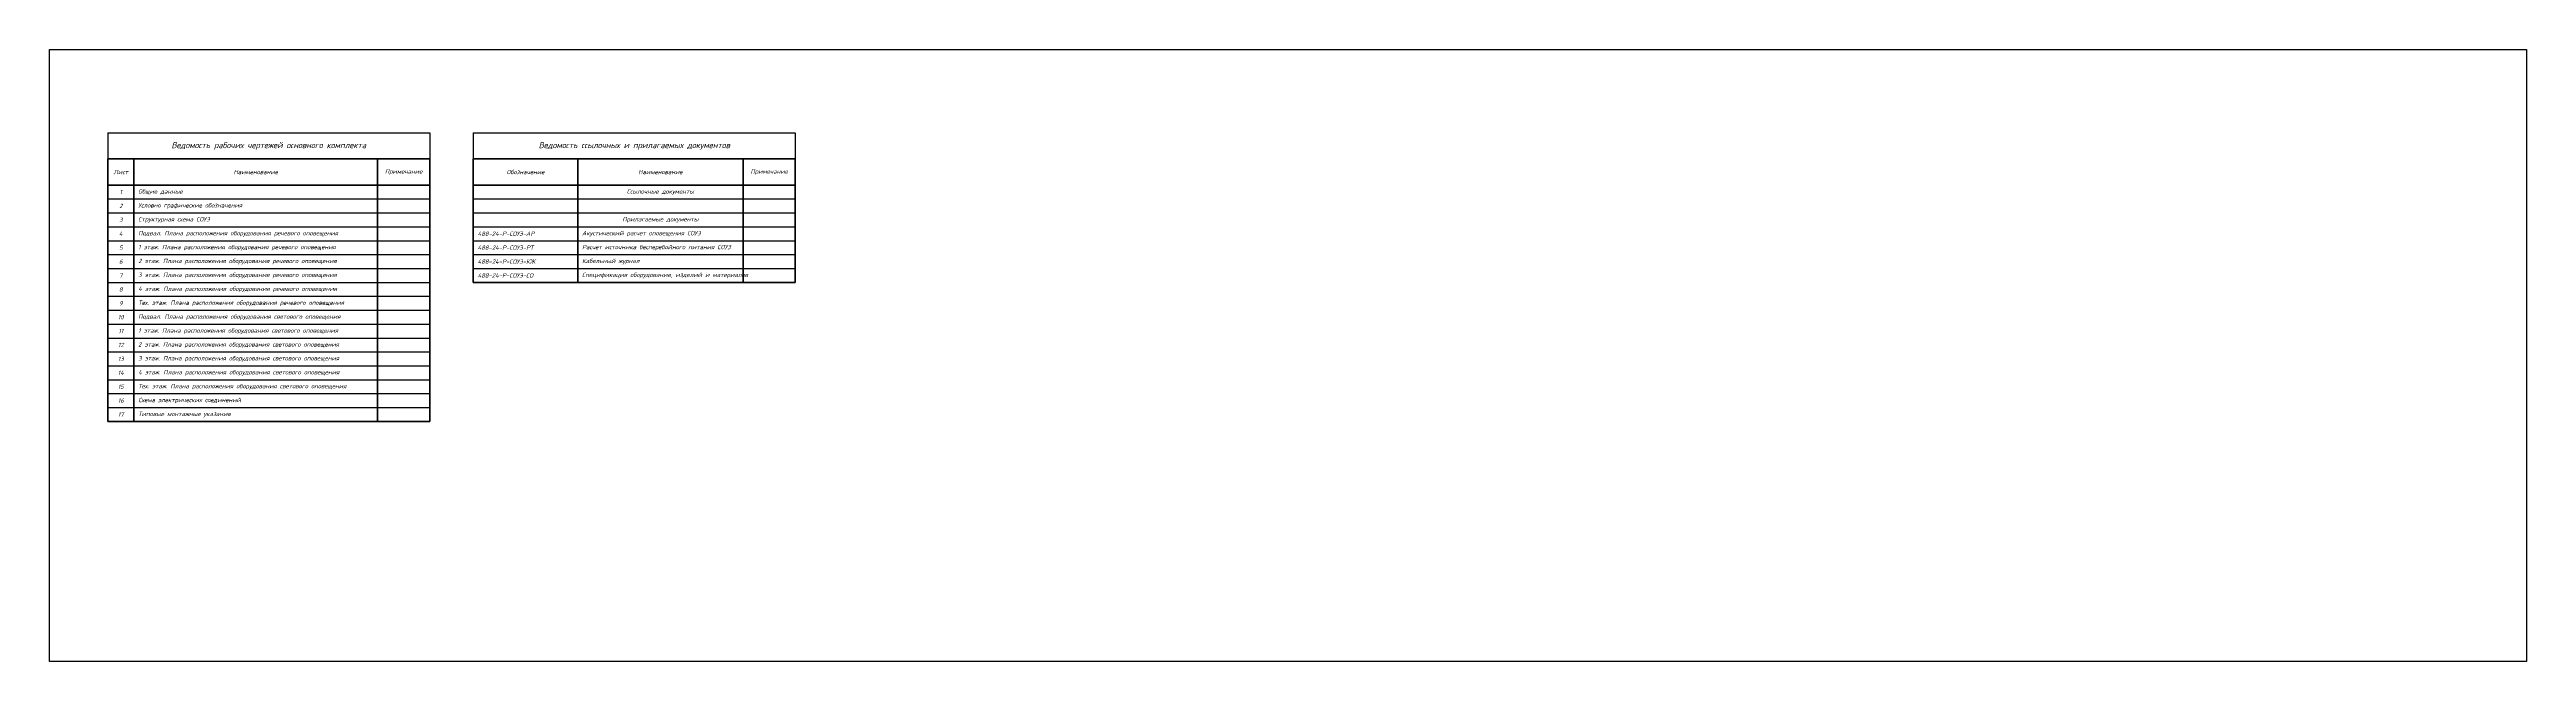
# Model space of a CAD drawing. Extents: x -152830 to 1281226, y -304852 to -2349.
# Drawn here: x -152830 to -10526, y -65378 to -30166 of the extents above; entities that cross this region are included whole.
import ezdxf

# ---------------------------------------------------------------- set-up
doc = ezdxf.new("R2010")
doc.units = 0
doc.header["$LTSCALE"] = 100
doc.styles.add('OlympDesign', font='isocpeui.ttf', dxfattribs={"height": 250})

# ---------------------------------------------------------------- blocks, each defined once
blk = doc.blocks.new('*T309')
at = {"color": 7, "linetype": 'ByBlock', "true_color": 0xffffff, "transparency": 16777216}
for p, q in [((0, 0), (18500, 0)), ((0, 0), (0, -1500)), ((18500, 0), (18500, -1500))]:
    blk.add_line(p, q, dxfattribs=at)
at = {"color": 0, "linetype": 'ByBlock', "lineweight": 70, "transparency": 16777216}
for p, q in [((0, -1500), (18500, -1500)), ((0, -1500), (0, -8600)), ((6000, -1500), (6000, -8600)), ((15500, -1500), (15500, -8600)), ((18500, -1500), (18500, -8600)), ((0, -3000), (18500, -3000)), ((0, -8600), (18500, -8600))]:
    blk.add_line(p, q, dxfattribs=at)
at = {"color": 0, "linetype": 'ByBlock', "lineweight": 25, "transparency": 16777216}
for p, q in [((0, -3800), (18500, -3800)), ((0, -4600), (18500, -4600)), ((0, -5400), (18500, -5400)), ((0, -6200), (18500, -6200)), ((0, -7000), (18500, -7000)), ((0, -7800), (18500, -7800))]:
    blk.add_line(p, q, dxfattribs=at)
at = {"transparency": 16777216, "style": 'OlympDesign'}
for s, insert, char_height, width, attachment_point in [('Ведомость ссылочных и прилагаемых документов', (9250, -750), 350, 18000, 5), ('Обозначение', (3000, -2250), 250, 5500, 5), ('Наименование', (10750, -2250), 250, 9000, 5), ('Примечание', (17000, -2250), 250, 2500, 5), ('Ссылочные документы', (10750, -3400), 250, 9000, 5), ('488-24-Р-СОУЭ-АР', (250, -5800), 250, 5500, 4), ('Акустический расчет оповещения СОУЭ', (6250, -5800), 250, 9000, 4), ('Прилагаемые документы', (10750, -5000), 250, 9000, 5), ('488-24-Р-СОУЭ-РТ', (250, -6600), 250, 5500, 4), ('Расчет источника бесперебойного питания СОУЭ', (6250, -6600), 250, 9000, 4), ('488-24-Р-СОУЭ-КЖ', (250, -7400), 250, 5500, 4), ('488-24-Р-СОУЭ-СО', (250, -8200), 250, 5500, 4), ('Кабельный журнал', (6250, -7400), 250, 9000, 4), ('Спецификация оборудования, изделий и материалов', (6250, -8200), 250, 9000, 4)]:
    blk.add_mtext(s, dxfattribs=dict(at, insert=insert, char_height=char_height, width=width, attachment_point=attachment_point))
blk = doc.blocks.new('*T310')
at = {"color": 7, "linetype": 'ByBlock', "true_color": 0xffffff, "transparency": 16777216}
for p, q in [((0, 0), (18500, 0)), ((0, 0), (0, -1500)), ((18500, 0), (18500, -1500))]:
    blk.add_line(p, q, dxfattribs=at)
at = {"color": 0, "linetype": 'ByBlock', "lineweight": 70, "transparency": 16777216}
for p, q in [((0, -1500), (18500, -1500)), ((0, -1500), (0, -16600)), ((1500, -1500), (1500, -16600)), ((15500, -1500), (15500, -16600)), ((18500, -1500), (18500, -16600)), ((0, -3000), (18500, -3000)), ((0, -16600), (18500, -16600))]:
    blk.add_line(p, q, dxfattribs=at)
at = {"color": 0, "linetype": 'ByBlock', "lineweight": 25, "transparency": 16777216}
for p, q in [((0, -3800), (18500, -3800)), ((0, -4600), (18500, -4600)), ((0, -5400), (18500, -5400)), ((0, -6200), (18500, -6200)), ((0, -7000), (18500, -7000)), ((0, -7800), (18500, -7800)), ((0, -8600), (18500, -8600)), ((0, -9400), (18500, -9400)), ((0, -10200), (18500, -10200)), ((0, -11000), (18500, -11000)), ((0, -11800), (18500, -11800)), ((0, -12600), (18500, -12600)), ((0, -13400), (18500, -13400)), ((0, -14200), (18500, -14200)), ((0, -15000), (18500, -15000)), ((0, -15800), (18500, -15800))]:
    blk.add_line(p, q, dxfattribs=at)
at = {"transparency": 16777216, "style": 'OlympDesign'}
for s, insert, char_height, width, attachment_point in [('Ведомость рабочих чертежей основного комплекта', (9250, -750), 350, 18000, 5), ('Лист', (750, -2250), 250, 1000, 5), ('Наименование', (8500, -2250), 250, 13500, 5), ('Примечание', (17000, -2250), 250, 2500, 5), ('2', (750, -4200), 250, 1000, 5), ('1', (750, -3400), 250, 1000, 5), ('Условно графические обозначения', (1750, -4200), 250, 13500, 4), ('Общие данные ', (1750, -3400), 250, 13500, 4), ('3', (750, -5000), 250, 1000, 5), ('4', (750, -5800), 250, 1000, 5), ('Структурная схема СОУЭ', (1750, -5000), 250, 13500, 4), ('Подвал. Плана расположения оборудования речевого оповещения', (1750, -5800), 250, 13500, 4), ('5', (750, -6600), 250, 1000, 5), ('1 этаж. Плана расположения оборудования речевого оповещения', (1750, -6600), 250, 13500, 4), ('6', (750, -7400), 250, 1000, 5), ('7', (750, -8200), 250, 1000, 5), ('2 этаж. Плана расположения оборудования речевого оповещения', (1750, -7400), 250, 13500, 4), ('3 этаж. Плана расположения оборудования речевого оповещения', (1750, -8200), 250, 13500, 4), ('8', (750, -9000), 250, 1000, 5), ('9', (750, -9800), 250, 1000, 5), ('4 этаж. Плана расположения оборудования речевого оповещения', (1750, -9000), 250, 13500, 4), ('Тех. этаж. Плана расположения оборудования речевого оповещения', (1750, -9800), 250, 13500, 4), ('10', (750, -10600), 250, 1000, 5), ('11', (750, -11400), 250, 1000, 5), ('Подвал. Плана расположения оборудования светового оповещения', (1750, -10600), 250, 13500, 4), ('1 этаж. Плана расположения оборудования светового оповещения', (1750, -11400), 250, 13500, 4), ('12', (750, -12200), 250, 1000, 5), ('2 этаж. Плана расположения оборудования светового оповещения', (1750, -12200), 250, 13500, 4), ('14', (750, -13800), 250, 1000, 5), ('13', (750, -13000), 250, 1000, 5), ('3 этаж. Плана расположения оборудования светового оповещения', (1750, -13000), 250, 13500, 4), ('4 этаж. Плана расположения оборудования светового оповещения', (1750, -13800), 250, 13500, 4), ('15', (750, -14600), 250, 1000, 5), ('16', (750, -15400), 250, 1000, 5), ('Схема электрических соединений', (1750, -15400), 250, 13500, 4), ('Тех. этаж. Плана расположения оборудования светового оповещения', (1750, -14600), 250, 13500, 4), ('17', (750, -16200), 250, 1000, 5), ('Типовые монтажные указания', (1750, -16200), 250, 13500, 4)]:
    blk.add_mtext(s, dxfattribs=dict(at, insert=insert, char_height=char_height, width=width, attachment_point=attachment_point))

msp = doc.modelspace()

# ---------------------------------------------------------------- linework, layer by layer
msp.add_lwpolyline([(-152829.593869, -30165.960419), (-10525.958686, -30165.960419), (-10525.958686, -65378.333472), (-152829.593869, -65378.333472)], close=True)

# ---------------------------------------------------------------- block references
for name, p in [('*T310', (-149485.506264, -34967.193131)), ('*T309', (-128485.506264, -34967.193131))]:
    msp.add_blockref(name, p)

doc.saveas('drawing.dxf')
